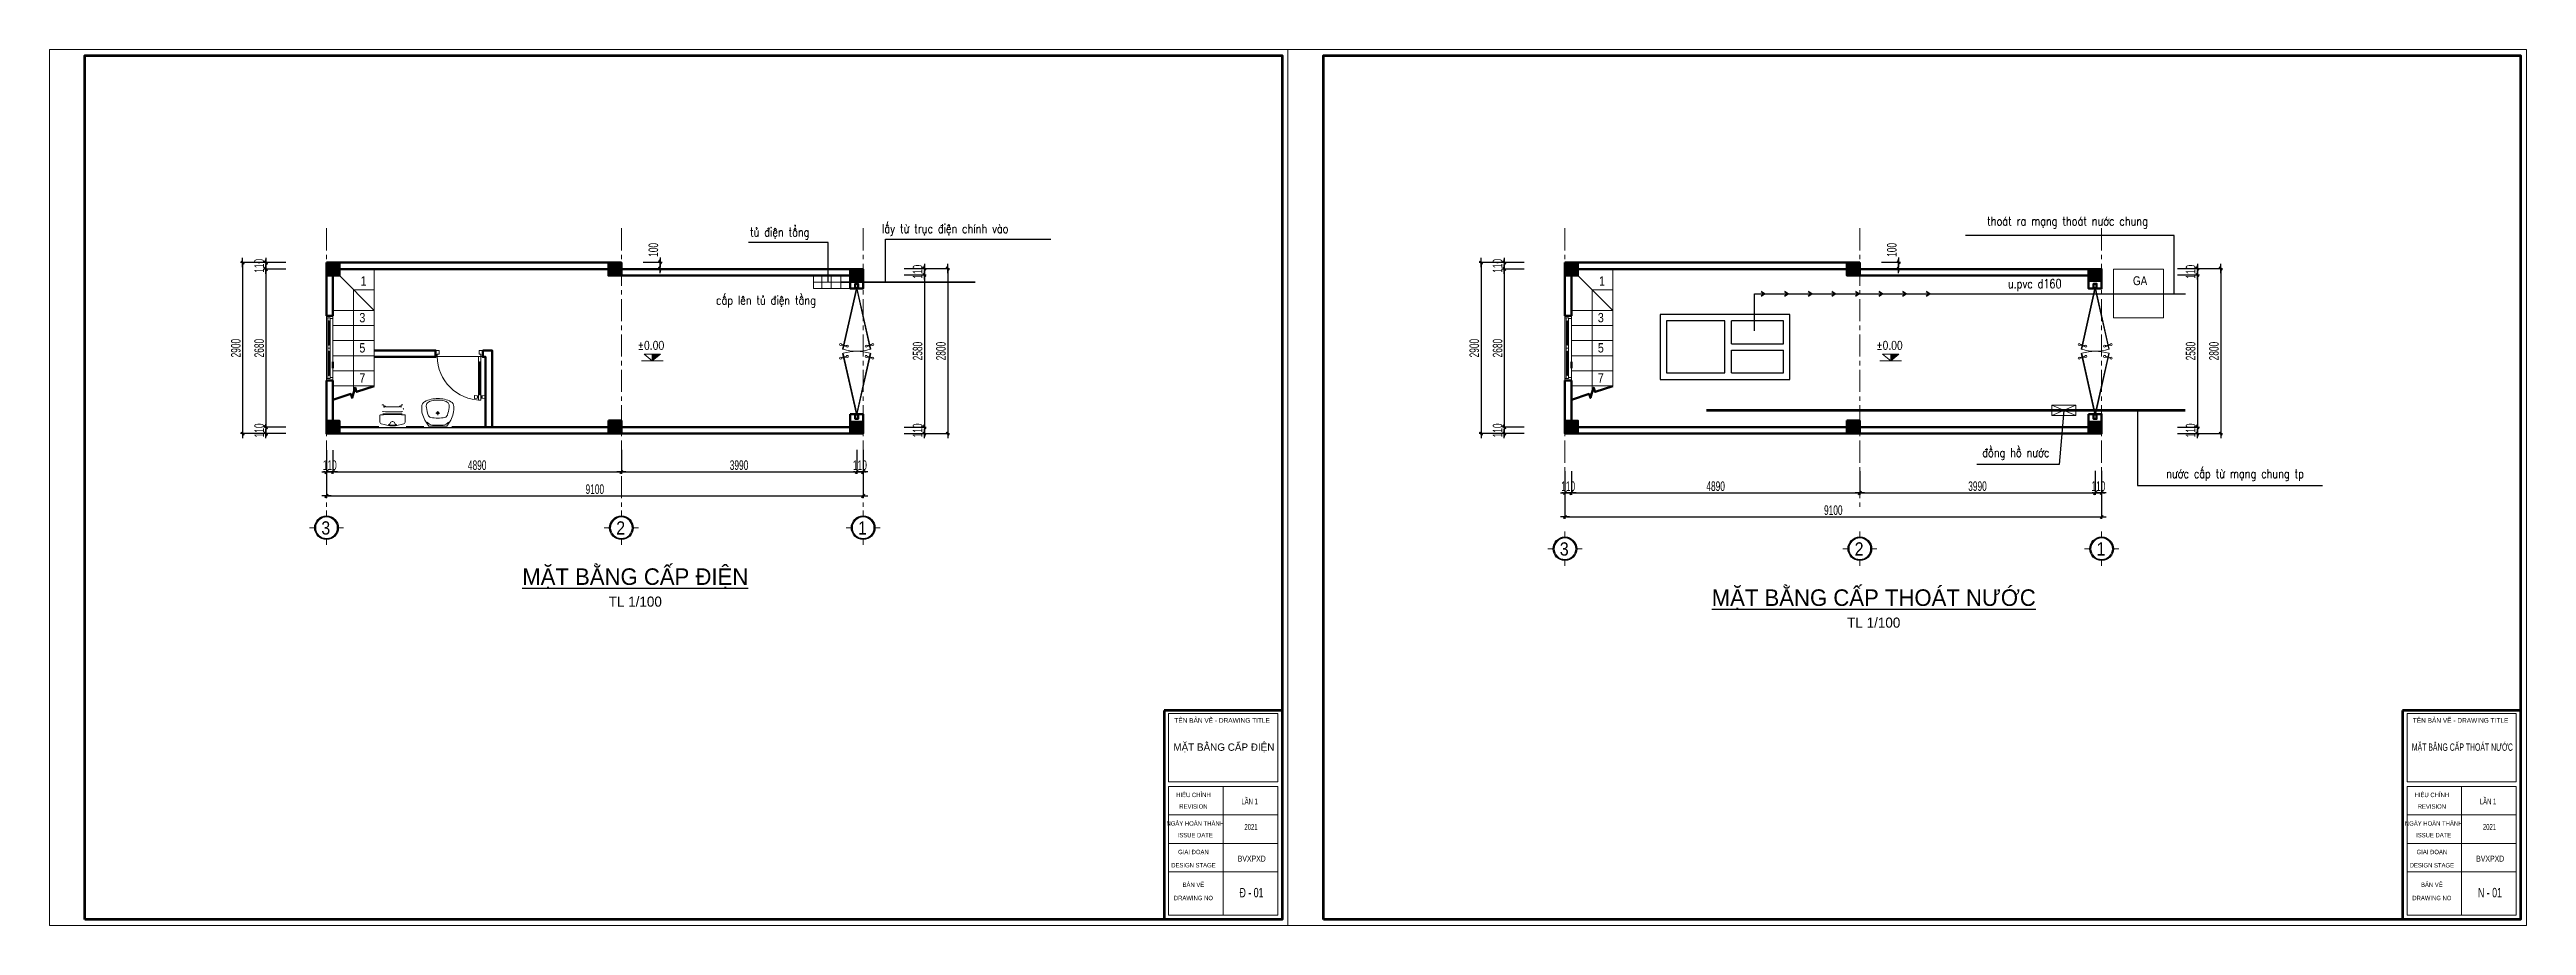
# Model space of a CAD drawing. Header units: millimetres. Extents: x 596422 to 1674380, y -367470 to 58862.
# Drawn here: x 977445 to 1019445, y -74878 to -60028 of the extents above; entities that cross this region are included whole.
import ezdxf
from ezdxf.enums import TextEntityAlignment as Align

# ---------------------------------------------------------------- set-up
doc = ezdxf.new("R2010")
doc.units = ezdxf.units.MM
doc.header["$LTSCALE"] = 600
doc.header["$MEASUREMENT"] = 0
doc.linetypes.add('CENTER', pattern=[2, 1.25, -0.25, 0.25, -0.25])
doc.linetypes.add('HIDDEN', pattern=[0.375, 0.25, -0.125])
doc.layers.get('0').update_dxf_attribs({"lineweight": 0})
doc.layers.get('Defpoints').update_dxf_attribs({"lineweight": 0})
for name, color, linetype, lineweight in [('0.10_Thiet-Bi', 157, 'Continuous', 9), ('0.15_Cua', 144, 'Continuous', 15), ('cat1', 30, 'Continuous', 50), ('cat2', 22, 'Continuous', 30), ('cot', 40, 'Continuous', 13), ('dim', 144, 'Continuous', 13), ('EG Dim', 8, 'Continuous', 18), ('EG Net dam2', 6, 'Continuous', 35), ('EG Net manh', 9, 'Continuous', 5), ('EG Text2', 7, 'Continuous', 18), ('hatch1', 136, 'Continuous', 9), ('ISO', 33, 'Continuous', 15), ('LC Hatch', 252, 'Continuous', 9), ('LC ISO', 153, 'Continuous', 13), ('LC Net dam3', 1, 'Continuous', 60), ('LC Net thay', 7, 'Continuous', 25), ('LC noi that', 125, 'Continuous', 0), ('LC Text1', 3, 'Continuous', 20), ('LC Text2', 7, 'Continuous', 25), ('manh1', 67, 'Continuous', 13), ('noithat', 125, 'Continuous', 9), ('text', 1, 'Continuous', 20), ('thay1', 63, 'Continuous', 18), ('truc', 76, 'CENTER', 9), ('VAT DUNG TV', 253, 'Continuous', 9)]:
    doc.layers.add(name, color=color, linetype=linetype, lineweight=lineweight)
for name, color, linetype in [('font', 41, 'Continuous'), ('Khungten_LCDI', 7, 'Continuous'), ('Kichthuoc', 9, 'Continuous')]:
    doc.layers.add(name, color=color, linetype=linetype)
doc.styles.add('EG 1', font='VHAVANB.TTF')
doc.styles.add('HOATBIF', font='hoatbif.shx', dxfattribs={"width": 0.65})
doc.styles.add('Khungten', font='VHAVAN.TTF', dxfattribs={"width": 0.9, "height": 5000})
doc.styles.add('LC 1', font='VHAVANB.TTF')
doc.styles.add('LC 3', font='vnsimli.shx', dxfattribs={"width": 0.75})
doc.styles.add('style1', font='VHARIALN.TTF')
doc.styles.add('T1', font='Vnsimli.shx', dxfattribs={"width": 0.8})
doc.styles.add('T2', font='VHARIAL.TTF', dxfattribs={"width": 0.8})
doc.styles.add('Title', font='VHAVAN.TTF', dxfattribs={"width": 0.8})
doc.dimstyles.new('1-100', dxfattribs={"dimscale": 300, "dimtxt": 1.2, "dimasz": 0.25, "dimexe": 0.5, "dimexo": 0, "dimgap": 0.3, "dimtad": 1, "dimdec": 0, "dimzin": 0, "dimdsep": 46, "dimtxsty": 'HOATBIF', "dimblk1": 'DOT', "dimblk2": 'DOT', "dimsah": 1, "dimcen": -1, "dimdle": 1, "dimclrd": 256, "dimclre": 256, "dimclrt": 4, "dimadec": 3, "dimazin": 2, "dimtfac": 0.333333, "dimtdec": 0, "dimtix": 1, "dimtmove": 2, "dimatfit": 3, "dimldrblk": 'DOT', "dimfxl": 1, "dimtvp": 0.833333, "dimtolj": 1, "dimtzin": 0, "dimarcsym": 0})
doc.dimstyles.new('1-100(1-70)', dxfattribs={"dimscale": 70, "dimtxt": 2.5, "dimasz": 0.35, "dimexe": 0.5, "dimexo": 0, "dimgap": 0.8, "dimtad": 1, "dimdec": 0, "dimzin": 0, "dimdsep": 46, "dimtxsty": 'HOATBIF', "dimblk1": 'DOT', "dimblk2": 'DOT', "dimsah": 1, "dimcen": -1, "dimdle": 1, "dimclrd": 256, "dimclre": 256, "dimclrt": 4, "dimadec": 3, "dimazin": 2, "dimtfac": 0.333333, "dimtdec": 0, "dimtix": 1, "dimtmove": 2, "dimatfit": 3, "dimldrblk": 'DOT', "dimfxl": 1, "dimtvp": 0.833333, "dimtolj": 1, "dimtzin": 0, "dimarcsym": 0})

msp = doc.modelspace()

# ---------------------------------------------------------------- texts
at = {"layer": 'font', "style": 'style1'}
for s, p in [('1', (982718.7, -64031.4)), ('1', (1003718.7, -64031.4)), ('3', (982698.6, -64651.9)), ('3', (1003698.6, -64651.9)), ('5', (982698.6, -65163.9)), ('5', (1003698.6, -65163.9)), ('7', (982698.6, -65675.9)), ('7', (1003698.6, -65675.9))]:
    msp.add_text(s, height=157.9, dxfattribs=at).set_placement(p)
at = {"layer": 'LC Text1', "color": 3, "style": 'LC 3', "width": 0.8}
for s, p in [('lÊy tõ trôc ®iÖn chÝnh vµo', (991560.6, -63138.4)), ('tñ ®iÖn tæng', (989321.8, -63197.9)), ('cÊp lªn tñ ®iÖn tÇng', (988747.3, -64352.3))]:
    msp.add_text(s, height=150, dxfattribs=at).set_placement(p)
for s, p in [('tho¸t ra m¹ng tho¸t n\xadíc chung', (1011662.6, -63012.3)), ('u.pvc d160', (1011106.4, -64072.6)), ('®ång hå n\xadíc', (1010785.9, -66936.4)), ('n\xadíc cÊp tõ m¹ng chung tp', (1014503.5, -67292.7))]:
    msp.add_text(s, height=150, dxfattribs=at).set_placement(p, align=Align.CENTER)
at = {"layer": 'LC Text1', "ltscale": 0.2, "style": 'LC 1', "width": 0.9}
for s, p in [('3', (982129.1, -68318.2)), ('2', (987129.1, -68318.2)), ('1', (991229.1, -68318.2)), ('3', (1003129.1, -68674.4)), ('2', (1008129.1, -68674.4)), ('1', (1012229.1, -68674.4))]:
    msp.add_text(s, height=224.7, dxfattribs=at).set_placement(p, align=Align.BOTTOM_CENTER)
at = {"layer": 'LC Text2', "style": 'T2', "width": 0.8}
msp.add_text('GA', height=150, dxfattribs=at).set_placement((1012772.2, -64022.3))

# ---------------------------------------------------------------- blocks, each defined once
blk = doc.blocks.new('LCDI-new')
at = {"layer": 'Defpoints', "lineweight": 0}
blk.add_lwpolyline([(-1626044.71, 488105.01), (-1626044.71, 488402.01), (-1625624.71, 488402.01), (-1625624.71, 488105.01)], close=True, dxfattribs=at)
at = {"layer": 'Khungten_LCDI', "color": 5, "lineweight": 25}
blk.add_line((-1625626.71, 488107.01), (-1625626.71, 488400.01), dxfattribs=at)
at = {"layer": 'Khungten_LCDI', "color": 5, "lineweight": 60}
for p, q in [((-1625666.71, 488177.85), (-1625666.71, 488107.01)), ((-1625626.71, 488177.85), (-1625666.71, 488177.85))]:
    blk.add_line(p, q, dxfattribs=at)
at = {"layer": 'Khungten_LCDI', "color": 9, "lineweight": 15}
for p, q in [((-1625646.71, 488152.18), (-1625646.71, 488108.51)), ((-1625628.21, 488142.51), (-1625665.21, 488142.51)), ((-1625628.21, 488132.84), (-1625665.21, 488132.84)), ((-1625628.21, 488123.18), (-1625665.21, 488123.18))]:
    blk.add_line(p, q, dxfattribs=at)
at = {"layer": 'Khungten_LCDI', "color": 5, "lineweight": 60}
blk.add_lwpolyline([(-1626032.71, 488107.01), (-1626032.71, 488400.01), (-1625626.71, 488400.01), (-1625626.71, 488107.01)], close=True, dxfattribs=at)
at = {"layer": 'Khungten_LCDI', "color": 9, "lineweight": 15}
for points in [[(-1625665.21, 488153.68), (-1625628.21, 488153.68), (-1625628.21, 488176.84), (-1625665.21, 488176.84)], [(-1625665.21, 488108.51), (-1625628.21, 488108.51), (-1625628.21, 488152.18), (-1625665.21, 488152.18)]]:
    blk.add_lwpolyline(points, close=True, dxfattribs=at)
at = {"color": 7, "style": 'Khungten'}
blk.add_text('tªn b¶n vÏ - drawing title', height=1.6, dxfattribs=at).set_placement((-1625647.05, 488173.74), align=Align.CENTER)
at = {"color": 7}
for s, height, style, width, p in [('hiÖu chØnh', 1.5, 'Khungten', 0.8, (-1625656.79, 488148.52)), ('revision', 1.5, 'Khungten', 0.8, (-1625656.79, 488144.6)), ('ngµy hoµn thµnh', 1.5, 'Khungten', 0.8, (-1625656.17, 488138.85)), ('issue date', 1.5, 'Khungten', 0.8, (-1625656.17, 488134.89)), ('design stage', 1.5, 'Khungten', 0.8, (-1625656.79, 488124.68)), ('giai ®o¹n', 1.5, 'Khungten', 0.8, (-1625656.79, 488129.18)), ('BVxpxd', 2, 'Title', 0.7, (-1625637, 488126.67)), ('b¶n vÏ', 1.5, 'Khungten', 0.8, (-1625656.79, 488118.07)), ('drawing nO', 1.5, 'Khungten', 0.8, (-1625656.79, 488113.57))]:
    blk.add_text(s, height=height, dxfattribs=dict(at, style=style, width=width)).set_placement(p, align=Align.CENTER)
at = {"color": 2, "style": 'Title', "width": 1.824646}
for tag, p, p2 in [('TENBANVE1', (-1625663.58, 488164.65), (-1625629.32, 488164.65)), ('TENBANVE2', (-1625663.58, 488157.89), (-1625629.32, 488157.89))]:
    blk.add_attdef(tag, text='', height=2.5, dxfattribs=at).set_placement(p, p2, align=Align.FIT)
at = {"color": 7, "style": 'Khungten', "width": 0.8}
for tag, p in [('REVISION', (-1625637.72, 488146.05)), ('NGAYHT', (-1625637.25, 488137.42))]:
    blk.add_attdef(tag, text='', height=2, dxfattribs=at).set_placement(p, align=Align.CENTER)
at = {"color": 2, "style": 'Title', "width": 0.7}
blk.add_attdef('SOBANVE', text='', height=2.5, dxfattribs=at).set_placement((-1625637.09, 488114.55), align=Align.CENTER)
blk = doc.blocks.new('TIEUDE1')
at = {"layer": 'EG Text2', "color": 7, "style": 'EG 1'}
blk.add_attdef('TIªU§Ò', text='', height=5, dxfattribs=at).set_placement((0, 0), align=Align.BOTTOM_CENTER)
blk.add_attdef('TL', text='', height=3, dxfattribs=at).set_placement((0, -2), align=Align.TOP_CENTER)
blk = doc.blocks.new('TTRUC')
at = {"layer": 'ISO'}
for p, q in [((-6.4, 0), (-10.1, 0)), ((0, 6.4), (0, 10.1)), ((6.4, 0), (10.1, 0)), ((0, -6.4), (0, -10.1))]:
    blk.add_line(p, q, dxfattribs=at)
blk.add_circle((0, 0), 6.37, dxfattribs=at)
at = {"layer": 'Kichthuoc'}
blk.add_circle((0, 0), 6.95, dxfattribs=at)
blk = doc.blocks.new('DOT')
at = {"layer": 'Kichthuoc'}
blk.add_line((-3, 0), (3, 0), dxfattribs=at)
at = {"layer": 'Kichthuoc', "color": 4}
blk.add_line((-1, -1), (1, 1), dxfattribs=at)
blk.add_lwpolyline([(0.5, 1), (-1, -0.5), (-0.5, -1), (1, 0.5)], close=True, dxfattribs=at)
blk = doc.blocks.new('*D812')
at = {"layer": 'Defpoints', "color": 0, "transparency": 16777216}
for p in [(987141, -66817), (991131, -66817), (991131, -67189)]:
    blk.add_point(p, dxfattribs=at)
at = {"layer": 'EG Dim', "lineweight": -2, "transparency": 16777216}
for p, q in [((987141, -66817), (987141, -67222)), ((987167, -67189), (991105, -67189)), ((991131, -66817), (991131, -67222))]:
    blk.add_line(p, q, dxfattribs=at)
at = {"layer": 'EG Dim', "lineweight": -2, "transparency": 16777216, "xscale": 26, "yscale": 26, "zscale": 26, "rotation": 180}
blk.add_blockref('DOT', (987141, -67189), dxfattribs=at)
at = {"layer": 'EG Dim', "lineweight": -2, "transparency": 16777216, "xscale": 26, "yscale": 26, "zscale": 26}
blk.add_blockref('DOT', (991131, -67189), dxfattribs=at)
at = {"layer": 'EG Dim', "color": 4, "transparency": 16777216, "insert": (989136, -67075), "char_height": 162.5, "attachment_point": 5, "style": 'HOATBIF'}
blk.add_mtext('\\A1;3990', dxfattribs=at)
blk = doc.blocks.new('_Dot')
at = {"color": 0, "linetype": 'ByBlock', "lineweight": -2}
blk.add_line((-0.5, 0), (-1, 0), dxfattribs=at)
at = {"color": 0, "linetype": 'ByBlock', "const_width": 0.5}
blk.add_lwpolyline([(-0.25, 0, 1), (0.25, 0, 1)], format="xyb", close=True, dxfattribs=at)
blk = doc.blocks.new('*D813')
at = {"layer": 'Defpoints', "color": 0, "transparency": 16777216}
for p in [(982141, -66818), (991241, -66817), (991241, -67596)]:
    blk.add_point(p, dxfattribs=at)
at = {"layer": 'EG Dim', "lineweight": -2, "transparency": 16777216}
for p, q in [((982141, -66818), (982141, -67628)), ((991241, -66817), (991241, -67628)), ((982167, -67596), (991215, -67596))]:
    blk.add_line(p, q, dxfattribs=at)
at = {"layer": 'EG Dim', "lineweight": -2, "transparency": 16777216, "xscale": 26, "yscale": 26, "zscale": 26, "rotation": 180}
blk.add_blockref('DOT', (982141, -67596), dxfattribs=at)
at = {"layer": 'EG Dim', "lineweight": -2, "transparency": 16777216, "xscale": 26, "yscale": 26, "zscale": 26}
blk.add_blockref('DOT', (991241, -67596), dxfattribs=at)
at = {"layer": 'EG Dim', "color": 4, "transparency": 16777216, "insert": (986691, -67482), "char_height": 162.5, "attachment_point": 5, "style": 'HOATBIF'}
blk.add_mtext('\\A1;9100', dxfattribs=at)
blk = doc.blocks.new('*D814')
at = {"layer": 'Defpoints', "color": 0, "transparency": 16777216}
for p in [(981452, -63750), (981112, -66430), (981452, -66430)]:
    blk.add_point(p, dxfattribs=at)
at = {"layer": 'EG Dim', "lineweight": -2, "transparency": 16777216}
for p, q in [((981452, -63750), (981080, -63750)), ((981112, -63776), (981112, -66404)), ((981452, -66430), (981080, -66430))]:
    blk.add_line(p, q, dxfattribs=at)
at = {"layer": 'EG Dim', "lineweight": -2, "transparency": 16777216, "xscale": 26, "yscale": 26, "zscale": 26}
for p, rotation in [((981112, -63750), 90), ((981112, -66430), 270)]:
    blk.add_blockref('DOT', p, dxfattribs=dict(at, rotation=rotation))
at = {"layer": 'EG Dim', "color": 4, "transparency": 16777216, "insert": (980999, -65090), "char_height": 162.5, "attachment_point": 5, "rotation": 90, "style": 'HOATBIF'}
blk.add_mtext('\\A1;2680', dxfattribs=at)
blk = doc.blocks.new('*D815')
at = {"layer": 'Defpoints', "color": 0, "transparency": 16777216}
for p in [(981112, -66540), (981452, -66430), (981452, -66540)]:
    blk.add_point(p, dxfattribs=at)
at = {"layer": 'EG Dim', "lineweight": -2, "transparency": 16777216}
for p, q in [((981452, -66430), (981080, -66430)), ((981452, -66540), (981080, -66540)), ((981112, -66404), (981112, -66378)), ((981112, -66430), (981112, -66540)), ((981112, -66566), (981112, -66592))]:
    blk.add_line(p, q, dxfattribs=at)
at = {"layer": 'EG Dim', "lineweight": -2, "transparency": 16777216, "xscale": 26, "yscale": 26, "zscale": 26}
for p, rotation in [((981112, -66430), 270), ((981112, -66540), 90)]:
    blk.add_blockref('DOT', p, dxfattribs=dict(at, rotation=rotation))
at = {"layer": 'EG Dim', "color": 4, "transparency": 16777216, "insert": (980999, -66485), "char_height": 162.5, "attachment_point": 5, "rotation": 90, "style": 'HOATBIF'}
blk.add_mtext('\\A1;110', dxfattribs=at)
blk = doc.blocks.new('*D816')
at = {"layer": 'Defpoints', "color": 0, "transparency": 16777216}
for p in [(981112, -63750), (981452, -63640), (981452, -63750)]:
    blk.add_point(p, dxfattribs=at)
at = {"layer": 'EG Dim', "lineweight": -2, "transparency": 16777216}
for p, q in [((981452, -63640), (981080, -63640)), ((981452, -63750), (981080, -63750)), ((981112, -63614), (981112, -63588)), ((981112, -63640), (981112, -63750)), ((981112, -63776), (981112, -63802))]:
    blk.add_line(p, q, dxfattribs=at)
at = {"layer": 'EG Dim', "lineweight": -2, "transparency": 16777216, "xscale": 26, "yscale": 26, "zscale": 26}
for p, rotation in [((981112, -63640), 270), ((981112, -63750), 90)]:
    blk.add_blockref('DOT', p, dxfattribs=dict(at, rotation=rotation))
at = {"layer": 'EG Dim', "color": 4, "transparency": 16777216, "insert": (980999, -63695), "char_height": 162.5, "attachment_point": 5, "rotation": 90, "style": 'HOATBIF'}
blk.add_mtext('\\A1;110', dxfattribs=at)
blk = doc.blocks.new('*D817')
at = {"layer": 'Defpoints', "color": 0, "transparency": 16777216}
for p in [(981452, -63640), (980718, -66540), (981452, -66540)]:
    blk.add_point(p, dxfattribs=at)
at = {"layer": 'EG Dim', "lineweight": -2, "transparency": 16777216}
for p, q in [((981452, -63640), (980685, -63640)), ((980718, -63666), (980718, -66514)), ((981452, -66540), (980685, -66540))]:
    blk.add_line(p, q, dxfattribs=at)
at = {"layer": 'EG Dim', "lineweight": -2, "transparency": 16777216, "xscale": 26, "yscale": 26, "zscale": 26}
for p, rotation in [((980718, -63640), 90), ((980718, -66540), 270)]:
    blk.add_blockref('DOT', p, dxfattribs=dict(at, rotation=rotation))
at = {"layer": 'EG Dim', "color": 4, "transparency": 16777216, "insert": (980604, -65090), "char_height": 162.5, "attachment_point": 5, "rotation": 90, "style": 'HOATBIF'}
blk.add_mtext('\\A1;2900', dxfattribs=at)
blk = doc.blocks.new('*D818')
at = {"layer": 'Defpoints', "color": 0, "transparency": 16777216}
for p in [(982141, -66818), (982251, -66818), (982251, -67189)]:
    blk.add_point(p, dxfattribs=at)
at = {"layer": 'EG Dim', "lineweight": -2, "transparency": 16777216}
for p, q in [((982115, -67189), (982089, -67189)), ((982141, -66818), (982141, -67222)), ((982141, -67189), (982251, -67189)), ((982251, -66818), (982251, -67222)), ((982277, -67189), (982303, -67189))]:
    blk.add_line(p, q, dxfattribs=at)
at = {"layer": 'EG Dim', "lineweight": -2, "transparency": 16777216, "xscale": 26, "yscale": 26, "zscale": 26}
blk.add_blockref('DOT', (982141, -67189), dxfattribs=at)
at = {"layer": 'EG Dim', "lineweight": -2, "transparency": 16777216, "xscale": 26, "yscale": 26, "zscale": 26, "rotation": 180}
blk.add_blockref('DOT', (982251, -67189), dxfattribs=at)
at = {"layer": 'EG Dim', "color": 4, "transparency": 16777216, "insert": (982196, -67076), "char_height": 162.5, "attachment_point": 5, "style": 'HOATBIF'}
blk.add_mtext('\\A1;110', dxfattribs=at)
blk = doc.blocks.new('*D819')
at = {"layer": 'Defpoints', "color": 0, "transparency": 16777216}
for p in [(991131, -66817), (991241, -66817), (991241, -67189)]:
    blk.add_point(p, dxfattribs=at)
at = {"layer": 'EG Dim', "lineweight": -2, "transparency": 16777216}
for p, q in [((991105, -67189), (991079, -67189)), ((991131, -66817), (991131, -67221)), ((991131, -67189), (991241, -67189)), ((991241, -66817), (991241, -67221)), ((991267, -67189), (991293, -67189))]:
    blk.add_line(p, q, dxfattribs=at)
at = {"layer": 'EG Dim', "lineweight": -2, "transparency": 16777216, "xscale": 26, "yscale": 26, "zscale": 26}
blk.add_blockref('DOT', (991131, -67189), dxfattribs=at)
at = {"layer": 'EG Dim', "lineweight": -2, "transparency": 16777216, "xscale": 26, "yscale": 26, "zscale": 26, "rotation": 180}
blk.add_blockref('DOT', (991241, -67189), dxfattribs=at)
at = {"layer": 'EG Dim', "color": 4, "transparency": 16777216, "insert": (991186, -67075), "char_height": 162.5, "attachment_point": 5, "style": 'HOATBIF'}
blk.add_mtext('\\A1;110', dxfattribs=at)
blk = doc.blocks.new('*D820')
at = {"layer": 'Defpoints', "color": 0, "transparency": 16777216}
for p in [(991939, -63850), (991939, -66430), (992279, -66430)]:
    blk.add_point(p, dxfattribs=at)
at = {"layer": 'EG Dim', "lineweight": -2, "transparency": 16777216}
for p, q in [((991939, -63850), (992312, -63850)), ((992279, -63876), (992279, -66404)), ((991939, -66430), (992312, -66430))]:
    blk.add_line(p, q, dxfattribs=at)
at = {"layer": 'EG Dim', "lineweight": -2, "transparency": 16777216, "xscale": 26, "yscale": 26, "zscale": 26}
for p, rotation in [((992279, -63850), 90), ((992279, -66430), 270)]:
    blk.add_blockref('DOT', p, dxfattribs=dict(at, rotation=rotation))
at = {"layer": 'EG Dim', "color": 4, "transparency": 16777216, "insert": (992165, -65140), "char_height": 162.5, "attachment_point": 5, "rotation": 90, "style": 'HOATBIF'}
blk.add_mtext('\\A1;2580', dxfattribs=at)
blk = doc.blocks.new('*D821')
at = {"layer": 'Defpoints', "color": 0, "transparency": 16777216}
for p in [(991939, -66430), (991939, -66540), (992279, -66540)]:
    blk.add_point(p, dxfattribs=at)
at = {"layer": 'EG Dim', "lineweight": -2, "transparency": 16777216}
for p, q in [((991939, -66430), (992312, -66430)), ((991939, -66540), (992312, -66540)), ((992279, -66404), (992279, -66378)), ((992279, -66430), (992279, -66540)), ((992279, -66566), (992279, -66592))]:
    blk.add_line(p, q, dxfattribs=at)
at = {"layer": 'EG Dim', "lineweight": -2, "transparency": 16777216, "xscale": 26, "yscale": 26, "zscale": 26}
for p, rotation in [((992279, -66430), 270), ((992279, -66540), 90)]:
    blk.add_blockref('DOT', p, dxfattribs=dict(at, rotation=rotation))
at = {"layer": 'EG Dim', "color": 4, "transparency": 16777216, "insert": (992165, -66485), "char_height": 162.5, "attachment_point": 5, "rotation": 90, "style": 'HOATBIF'}
blk.add_mtext('\\A1;110', dxfattribs=at)
blk = doc.blocks.new('*D822')
at = {"layer": 'Defpoints', "color": 0, "transparency": 16777216}
for p in [(991939, -63740), (991939, -63850), (992279, -63850)]:
    blk.add_point(p, dxfattribs=at)
at = {"layer": 'EG Dim', "lineweight": -2, "transparency": 16777216}
for p, q in [((991939, -63740), (992312, -63740)), ((992279, -63714), (992279, -63688)), ((992279, -63740), (992279, -63850)), ((991939, -63850), (992312, -63850)), ((992279, -63876), (992279, -63902))]:
    blk.add_line(p, q, dxfattribs=at)
at = {"layer": 'EG Dim', "lineweight": -2, "transparency": 16777216, "xscale": 26, "yscale": 26, "zscale": 26}
for p, rotation in [((992279, -63740), 270), ((992279, -63850), 90)]:
    blk.add_blockref('DOT', p, dxfattribs=dict(at, rotation=rotation))
at = {"layer": 'EG Dim', "color": 4, "transparency": 16777216, "insert": (992165, -63795), "char_height": 162.5, "attachment_point": 5, "rotation": 90, "style": 'HOATBIF'}
blk.add_mtext('\\A1;110', dxfattribs=at)
blk = doc.blocks.new('*D823')
at = {"layer": 'Defpoints', "color": 0, "transparency": 16777216}
for p in [(991939, -63740), (991939, -66540), (992674, -66540)]:
    blk.add_point(p, dxfattribs=at)
at = {"layer": 'EG Dim', "lineweight": -2, "transparency": 16777216}
for p, q in [((991939, -63740), (992706, -63740)), ((992674, -63766), (992674, -66514)), ((991939, -66540), (992706, -66540))]:
    blk.add_line(p, q, dxfattribs=at)
at = {"layer": 'EG Dim', "lineweight": -2, "transparency": 16777216, "xscale": 26, "yscale": 26, "zscale": 26}
for p, rotation in [((992674, -63740), 90), ((992674, -66540), 270)]:
    blk.add_blockref('DOT', p, dxfattribs=dict(at, rotation=rotation))
at = {"layer": 'EG Dim', "color": 4, "transparency": 16777216, "insert": (992560, -65140), "char_height": 162.5, "attachment_point": 5, "rotation": 90, "style": 'HOATBIF'}
blk.add_mtext('\\A1;2800', dxfattribs=at)
blk = doc.blocks.new('*U14')
for p, q in [((30, 640), (30, 100)), ((70, 640), (70, 100)), ((30, 0), (770, 0))]:
    blk.add_line(p, q)
at = {"color": 8, "lineweight": 9}
for p, q in [((48, 650), (48, 90)), ((52, 650), (52, 90))]:
    blk.add_line(p, q, dxfattribs=at)
for points in [[(5, 670), (-35, 666, -0.443716), (-40, 671), (-40, 709, -0.443716), (-35, 714), (5, 710, -0.385314), (10, 705), (10, 675, -0.385314)], [(95, 670), (135, 666, 0.443716), (140, 671), (140, 709, 0.443716), (135, 714), (95, 710, 0.385314), (90, 705), (90, 675, 0.385314)]]:
    blk.add_lwpolyline(points, format="xyb", close=True)
for points in [[(20, 685), (10, 685), (10, 695), (20, 695)], [(55, 640), (70, 640), (70, 740), (30, 740), (30, 640), (45, 640), (45, 650), (55, 650), (55, 640)], [(80, 685), (90, 685), (90, 695), (80, 695)], [(55, 100), (70, 100), (70, 0), (30, 0), (30, 100), (45, 100), (45, 90), (55, 90), (55, 100)]]:
    blk.add_lwpolyline(points)
for points in [[(30, 0), (0, 0), (0, -100), (60, -100), (60, -40), (30, -40)], [(770, 0), (800, 0), (800, -100), (740, -100), (740, -40), (770, -40)]]:
    blk.add_lwpolyline(points, close=True)
for centre, start, end in [((70, 690), 143.1301, 216.8699), ((30, 690), 323.1301, 36.8699)]:
    blk.add_arc(centre, 50, start, end)
for centre, radius, start, end in [((30, 0), 740, 0, 90), ((47, 641), 8.25, 186.4342, 273.2898), ((53, 641), 8.25, 266.7102, 353.5658), ((47, 99), 8.25, 86.7102, 173.5658), ((53, 99), 8.25, 6.4342, 93.2898)]:
    blk.add_arc(centre, radius, start, end, dxfattribs=at)
blk = doc.blocks.new('TB WC BonCau 01')
at = {"color": 8}
blk.add_wipeout([(0, 230), (196, 230), (216, 220), (221, 207), (221, 200), (223, 180), (223, 165), (266, 168), (276, 180), (290, 185), (366, 190), (371, 185), (371, 180), (371, 174), (376, 174), (376, 180), (376, 185), (381, 190), (502, 186), (546, 180), (590, 170), (622, 160), (663, 140), (693, 120), (717, 100), (730, 88), (737, 80), (750, 60), (759, 40), (764, 20), (765, 0), (764, -20), (759, -40), (750, -60), (737, -80), (730, -88), (717, -100), (693, -120), (663, -140), (622, -160), (590, -170), (546, -180), (502, -186), (381, -190), (376, -185), (376, -180), (376, -174), (371, -174), (371, -180), (371, -185), (366, -190), (324, -188), (324, -200), (324, -205), (322, -207), (300, -207), (298, -205), (298, -200), (298, -186), (290, -185), (276, -180), (266, -168), (223, -165), (223, -180), (221, -200), (221, -207), (216, -220), (196, -230), (0, -230)], dxfattribs=at)
for p, q in [((48, 53), (84, 28)), ((95, 217), (196, 217)), ((339, 139), (339, 148)), ((340, 149), (371, 149)), ((353, 138), (340, 138)), ((342, -117), (342, 117)), ((342, 117), (353, 117)), ((354, 119), (354, 137)), ((376, 174), (371, 174)), ((376, 154), (376, 174)), ((84, -28), (48, -53)), ((95, -217), (196, -217)), ((258, -142), (258, -158)), ((260, -140), (262, -140)), ((262, -160), (260, -160)), ((263, -160), (262, -160)), ((339, -148), (339, -139)), ((340, -138), (353, -138)), ((371, -149), (340, -149)), ((353, -117), (342, -117)), ((354, -137), (354, -119)), ((376, -154), (376, -174))]:
    blk.add_line(p, q)
for centre, radius, start, end in [((563, 0), 540, 159.2678, 200.7321), ((535, 0), 500, 171.6681, 188.3323), ((60, 70), 20, 171.6799, 234.0514), ((95, 177), 40, 89.9986, 159.2669), ((64, 0), 34, 10.761, 54.0415), ((64, 0), 34, 349.239, 10.761), ((196, 205), 12, 3.9186, 90), ((-2782, 0), 2997, 356.062, 3.938), ((-2782, 0), 3010, 356.859, 3.1425), ((2758, 0), 2500, 176.3855, 183.208), ((293, 155), 30, 154.597, 176.3937), ((340, 148), 1, 89.9427, 180), ((340, 139), 0.499, 180, 270.1146), ((353, 137), 2, 0, 89.9713), ((353, 119), 2, 270.0286, 0), ((371, 154), 5, 270.0114, 0), ((60, -70), 20, 125.9547, 188.3347), ((95, -177), 40, 200.7312, 270.0014), ((64, 0), 34, 305.9475, 349.2341), ((196, -205), 12, 270.0048, 356.0627), ((260, -142), 2, 90, 180), ((260, -158), 2, 180, 270), ((293, -155), 30, 189.5643, 205.4252), ((310, -202), 20.2, 45.6327, 125.8626), ((340, -139), 0.5, 89.8854, 180), ((340, -148), 0.999, 180, 270.0573), ((353, -119), 2, 0, 89.9713), ((353, -137), 2, 270.0286, 0), ((371, -154), 5, 0, 89.9885)]:
    blk.add_arc(centre, radius, start, end)
blk = doc.blocks.new('*U47')
at = {"color": 8}
blk.add_wipeout([(0, 232), (40, 240), (141, 260), (241, 280), (296, 287), (352, 288), (388, 280), (421, 260), (439, 240), (451, 220), (460, 200), (468, 180), (475, 160), (481, 140), (487, 120), (491, 100), (495, 80), (497, 60), (499, 40), (500, 20), (500, 0), (500, -20), (499, -40), (497, -60), (495, -80), (491, -100), (487, -120), (481, -140), (475, -160), (468, -180), (460, -200), (451, -220), (439, -240), (421, -260), (388, -280), (352, -288), (296, -287), (240, -280), (141, -260), (40, -240), (0, -232)], dxfattribs=at).dxf.layer = 'LC noi that'
for p, q in [((204, 0), (274, 0)), ((239, 35), (239, -35))]:
    blk.add_line(p, q)
blk.add_lwpolyline([(15, -154), (15, 154), (121, 219, -0.14257), (351, 273, -0.255099), (432, 223, -0.124237), (485, 0, -0.124237), (432, -223, -0.255099), (351, -273, -0.142542), (121, -219)], format="xyb", close=True)
for points in [[(87, -180, -0.253319), (33, -92), (33, 92, -0.253319), (87, 180)], [(154, 0, -0.05085), (166, 121, -0.267955), (203, 162, -0.045825), (335, 193, -0.034433), (365, 195, -0.20396), (412, 175, -0.140892), (448, 107, -0.051029), (459, 0, -0.051029), (448, -107, -0.140892), (412, -175, -0.20396), (365, -195, -0.034433), (335, -193, -0.045825), (203, -162, -0.267955), (166, -121, -0.05085), (154, 0, 0.05085)]]:
    blk.add_lwpolyline(points, format="xyb")
blk.add_circle((239, 0), 20)
blk = doc.blocks.new('Caodo1')
at = {"layer": 'LC Text1'}
blk.add_hatch(color=256, dxfattribs=at).paths.add_polyline_path([(0, 200), (0, 0), (243, 200)])
for p, q in [((324, 0), (-324, 0)), ((0, 0), (0, 200))]:
    blk.add_line(p, q, dxfattribs=at)
blk.add_lwpolyline([(-243, 200), (243, 200), (0, 0), (0, 0)], close=True, dxfattribs=at)
at = {"layer": 'LC Text1', "style": 'T1', "width": 0.8}
blk.add_attdef('%%P0,00', text='', height=250, dxfattribs=at).set_placement((-39, 460), align=Align.MIDDLE_CENTER)
blk = doc.blocks.new('*D824')
at = {"layer": 'Defpoints', "color": 0, "transparency": 16777216}
for p in [(987508, -63634), (987508, -63744), (987798, -63634)]:
    blk.add_point(p, dxfattribs=at)
at = {"layer": 'EG Dim', "lineweight": -2, "transparency": 16777216}
for p, q in [((987508, -63634), (987830, -63634)), ((987508, -63744), (987830, -63744)), ((987798, -63608), (987798, -63582)), ((987798, -63744), (987798, -63634)), ((987798, -63770), (987798, -63796))]:
    blk.add_line(p, q, dxfattribs=at)
at = {"layer": 'EG Dim', "lineweight": -2, "transparency": 16777216, "xscale": 26, "yscale": 26, "zscale": 26}
for p, rotation in [((987798, -63634), 270), ((987798, -63744), 90)]:
    blk.add_blockref('DOT', p, dxfattribs=dict(at, rotation=rotation))
at = {"layer": 'EG Dim', "color": 4, "transparency": 16777216, "insert": (987684, -63425), "char_height": 162.5, "attachment_point": 5, "rotation": 90, "style": 'HOATBIF'}
blk.add_mtext('\\A1;100', dxfattribs=at)
blk = doc.blocks.new('*U18')
for p, q in [((35, 0), (1065, 0)), ((50, -110), (1050, -110)), ((610, -20), (1005, -20)), ((610, -60), (1005, -60))]:
    blk.add_line(p, q)
at = {"color": 8, "lineweight": 5}
for p, q in [((95, -20), (490, -20)), ((95, -35), (490, -35)), ((95, -45), (490, -45)), ((95, -60), (490, -60)), ((610, -20), (1005, -20)), ((610, -35), (1005, -35)), ((610, -45), (1005, -45)), ((610, -60), (1005, -60))]:
    blk.add_line(p, q, dxfattribs=at)
for points in [[(0, 0), (35, 0), (35, -60), (50, -60), (50, -110), (0, -110), (0, 0)], [(1100, 0), (1065, 0), (1065, -60), (1050, -60), (1050, -110), (1100, -110), (1100, 0)], [(610, -45), (610, -60), (550, -60), (550, -20), (610, -20), (610, -35), (600, -35), (600, -45), (610, -45)], [(1005, -45), (1005, -60), (1065, -60), (1065, -20), (1005, -20), (1005, -35), (1015, -35), (1015, -45), (1005, -45)]]:
    blk.add_lwpolyline(points)
for points in [[(35, -20), (95, -20), (95, -35), (85, -35), (85, -45), (95, -45), (95, -60), (35, -60)], [(550, -20), (490, -20), (490, -35), (500, -35), (500, -45), (490, -45), (490, -60), (550, -60)]]:
    blk.add_lwpolyline(points, close=True)
for points in [[(95, -29, -0.312187), (102, -35, -0.312187)], [(95, -51, 0.312187), (102, -45, 0.312187)], [(490, -29, 0.312187), (483, -35, 0.312187)], [(490, -51, -0.312187), (483, -45, -0.312187)]]:
    blk.add_lwpolyline(points, format="xyb", dxfattribs=at)
for centre, start, end in [((609, -37), 14.2151, 83.5658), ((609, -43), 276.4342, 345.7849), ((1006, -37), 96.4342, 165.7849), ((1006, -43), 194.2151, 263.5658)]:
    blk.add_arc(centre, 8.25, start, end, dxfattribs=at)
blk = doc.blocks.new('*D825')
at = {"layer": 'Defpoints', "color": 0, "transparency": 16777216}
for p in [(982251, -66818), (987141, -66817), (987141, -67189)]:
    blk.add_point(p, dxfattribs=at)
at = {"layer": 'EG Dim', "lineweight": -2, "transparency": 16777216}
for p, q in [((982251, -66818), (982251, -67222)), ((982277, -67189), (987115, -67189)), ((987141, -66817), (987141, -67222))]:
    blk.add_line(p, q, dxfattribs=at)
at = {"layer": 'EG Dim', "lineweight": -2, "transparency": 16777216, "xscale": 26, "yscale": 26, "zscale": 26, "rotation": 180}
blk.add_blockref('DOT', (982251, -67189), dxfattribs=at)
at = {"layer": 'EG Dim', "lineweight": -2, "transparency": 16777216, "xscale": 26, "yscale": 26, "zscale": 26}
blk.add_blockref('DOT', (987141, -67189), dxfattribs=at)
at = {"layer": 'EG Dim', "color": 4, "transparency": 16777216, "insert": (984696, -67076), "char_height": 162.5, "attachment_point": 5, "style": 'HOATBIF'}
blk.add_mtext('\\A1;4890', dxfattribs=at)
blk = doc.blocks.new('cuongluc')
at = {"layer": 'VAT DUNG TV'}
for points in [[(-6, -16), (-6, 0), (-22, 0), (-22, -16)], [(6, 0), (6, -32), (-6, -32), (-6, 0)], [(6, -16), (6, 0), (22, 0), (22, -16)], [(-11, -34), (-271, -1190), (-259, -1194), (1, -38)], [(-6, -16), (-6, -32), (-22, -32), (-22, -16)], [(12, -34), (272, -1190), (261, -1194), (1, -38)], [(-287, -1097), (-291, -1113), (-253, -1123), (-248, -1108)], [(-287, -1367), (-291, -1351), (-253, -1341), (-249, -1356)], [(-11, -2429), (-271, -1275), (-259, -1271), (1, -2425)], [(-198, -1122), (-202, -1137), (-241, -1126), (-237, -1111)], [(-198, -1343), (-203, -1327), (-241, -1338), (-237, -1353)], [(12, -2429), (272, -1275), (261, -1271), (1, -2425)], [(199, -1122), (204, -1137), (242, -1126), (238, -1111)], [(200, -1343), (204, -1327), (243, -1338), (238, -1353)], [(288, -1097), (292, -1113), (254, -1123), (250, -1108)], [(289, -1367), (293, -1351), (254, -1341), (250, -1356)], [(-6, -2448), (-6, -2432), (-22, -2432), (-22, -2448)], [(-6, -2448), (-6, -2464), (-22, -2464), (-22, -2448)], [(6, -2464), (6, -2432), (-6, -2432), (-6, -2464)], [(6, -2448), (6, -2464), (22, -2464), (22, -2448)]]:
    blk.add_lwpolyline(points, close=True, dxfattribs=at)
for centre in [(-309, -1364), (-308, -1100), (-181, -1134), (-181, -1330), (182, -1134), (183, -1330), (310, -1100), (310, -1364)]:
    blk.add_circle(centre, 20, dxfattribs=at)
for centre, radius, start, end in [((1, -323), 909, 253.3848, 286.6152), ((1, -2111), 879, 72.7862, 107.2138)]:
    blk.add_arc(centre, radius, start, end, dxfattribs=at)
blk = doc.blocks.new('*D827')
at = {"layer": 'Defpoints', "color": 0, "transparency": 16777216}
for p in [(1008141, -67174), (1012131, -67173), (1012131, -67545)]:
    blk.add_point(p, dxfattribs=at)
at = {"layer": 'EG Dim', "lineweight": -2, "transparency": 16777216}
for p, q in [((1008141, -67174), (1008141, -67578)), ((1012131, -67173), (1012131, -67578)), ((1008167, -67545), (1012105, -67545))]:
    blk.add_line(p, q, dxfattribs=at)
at = {"layer": 'EG Dim', "lineweight": -2, "transparency": 16777216, "xscale": 26, "yscale": 26, "zscale": 26, "rotation": 180}
blk.add_blockref('DOT', (1008141, -67545), dxfattribs=at)
at = {"layer": 'EG Dim', "lineweight": -2, "transparency": 16777216, "xscale": 26, "yscale": 26, "zscale": 26}
blk.add_blockref('DOT', (1012131, -67545), dxfattribs=at)
at = {"layer": 'EG Dim', "color": 4, "transparency": 16777216, "insert": (1010136, -67431), "char_height": 162.5, "attachment_point": 5, "style": 'HOATBIF'}
blk.add_mtext('\\A1;3990', dxfattribs=at)
blk = doc.blocks.new('*D828')
at = {"layer": 'Defpoints', "color": 0, "transparency": 16777216}
for p in [(1003141, -67174), (1012241, -67173), (1012241, -67952)]:
    blk.add_point(p, dxfattribs=at)
at = {"layer": 'EG Dim', "lineweight": -2, "transparency": 16777216}
for p, q in [((1003141, -67174), (1003141, -67984)), ((1012241, -67173), (1012241, -67984)), ((1003167, -67952), (1012215, -67952))]:
    blk.add_line(p, q, dxfattribs=at)
at = {"layer": 'EG Dim', "lineweight": -2, "transparency": 16777216, "xscale": 26, "yscale": 26, "zscale": 26, "rotation": 180}
blk.add_blockref('DOT', (1003141, -67952), dxfattribs=at)
at = {"layer": 'EG Dim', "lineweight": -2, "transparency": 16777216, "xscale": 26, "yscale": 26, "zscale": 26}
blk.add_blockref('DOT', (1012241, -67952), dxfattribs=at)
at = {"layer": 'EG Dim', "color": 4, "transparency": 16777216, "insert": (1007691, -67838), "char_height": 162.5, "attachment_point": 5, "style": 'HOATBIF'}
blk.add_mtext('\\A1;9100', dxfattribs=at)
blk = doc.blocks.new('*D829')
at = {"layer": 'Defpoints', "color": 0, "transparency": 16777216}
for p in [(1002452, -63750), (1002112, -66430), (1002452, -66430)]:
    blk.add_point(p, dxfattribs=at)
at = {"layer": 'EG Dim', "lineweight": -2, "transparency": 16777216}
for p, q in [((1002452, -63750), (1002080, -63750)), ((1002112, -63776), (1002112, -66404)), ((1002452, -66430), (1002080, -66430))]:
    blk.add_line(p, q, dxfattribs=at)
at = {"layer": 'EG Dim', "lineweight": -2, "transparency": 16777216, "xscale": 26, "yscale": 26, "zscale": 26}
for p, rotation in [((1002112, -63750), 90), ((1002112, -66430), 270)]:
    blk.add_blockref('DOT', p, dxfattribs=dict(at, rotation=rotation))
at = {"layer": 'EG Dim', "color": 4, "transparency": 16777216, "insert": (1001999, -65090), "char_height": 162.5, "attachment_point": 5, "rotation": 90, "style": 'HOATBIF'}
blk.add_mtext('\\A1;2680', dxfattribs=at)
blk = doc.blocks.new('*D830')
at = {"layer": 'Defpoints', "color": 0, "transparency": 16777216}
for p in [(1002112, -66540), (1002452, -66430), (1002452, -66540)]:
    blk.add_point(p, dxfattribs=at)
at = {"layer": 'EG Dim', "lineweight": -2, "transparency": 16777216}
for p, q in [((1002452, -66430), (1002080, -66430)), ((1002452, -66540), (1002080, -66540)), ((1002112, -66404), (1002112, -66378)), ((1002112, -66430), (1002112, -66540)), ((1002112, -66566), (1002112, -66592))]:
    blk.add_line(p, q, dxfattribs=at)
at = {"layer": 'EG Dim', "lineweight": -2, "transparency": 16777216, "xscale": 26, "yscale": 26, "zscale": 26}
for p, rotation in [((1002112, -66430), 270), ((1002112, -66540), 90)]:
    blk.add_blockref('DOT', p, dxfattribs=dict(at, rotation=rotation))
at = {"layer": 'EG Dim', "color": 4, "transparency": 16777216, "insert": (1001999, -66485), "char_height": 162.5, "attachment_point": 5, "rotation": 90, "style": 'HOATBIF'}
blk.add_mtext('\\A1;110', dxfattribs=at)
blk = doc.blocks.new('*D831')
at = {"layer": 'Defpoints', "color": 0, "transparency": 16777216}
for p in [(1002112, -63750), (1002452, -63640), (1002452, -63750)]:
    blk.add_point(p, dxfattribs=at)
at = {"layer": 'EG Dim', "lineweight": -2, "transparency": 16777216}
for p, q in [((1002452, -63640), (1002080, -63640)), ((1002452, -63750), (1002080, -63750)), ((1002112, -63614), (1002112, -63588)), ((1002112, -63640), (1002112, -63750)), ((1002112, -63776), (1002112, -63802))]:
    blk.add_line(p, q, dxfattribs=at)
at = {"layer": 'EG Dim', "lineweight": -2, "transparency": 16777216, "xscale": 26, "yscale": 26, "zscale": 26}
for p, rotation in [((1002112, -63640), 270), ((1002112, -63750), 90)]:
    blk.add_blockref('DOT', p, dxfattribs=dict(at, rotation=rotation))
at = {"layer": 'EG Dim', "color": 4, "transparency": 16777216, "insert": (1001999, -63695), "char_height": 162.5, "attachment_point": 5, "rotation": 90, "style": 'HOATBIF'}
blk.add_mtext('\\A1;110', dxfattribs=at)
blk = doc.blocks.new('*D832')
at = {"layer": 'Defpoints', "color": 0, "transparency": 16777216}
for p in [(1002452, -63640), (1001718, -66540), (1002452, -66540)]:
    blk.add_point(p, dxfattribs=at)
at = {"layer": 'EG Dim', "lineweight": -2, "transparency": 16777216}
for p, q in [((1002452, -63640), (1001685, -63640)), ((1001718, -63666), (1001718, -66514)), ((1002452, -66540), (1001685, -66540))]:
    blk.add_line(p, q, dxfattribs=at)
at = {"layer": 'EG Dim', "lineweight": -2, "transparency": 16777216, "xscale": 26, "yscale": 26, "zscale": 26}
for p, rotation in [((1001718, -63640), 90), ((1001718, -66540), 270)]:
    blk.add_blockref('DOT', p, dxfattribs=dict(at, rotation=rotation))
at = {"layer": 'EG Dim', "color": 4, "transparency": 16777216, "insert": (1001604, -65090), "char_height": 162.5, "attachment_point": 5, "rotation": 90, "style": 'HOATBIF'}
blk.add_mtext('\\A1;2900', dxfattribs=at)
blk = doc.blocks.new('*D833')
at = {"layer": 'Defpoints', "color": 0, "transparency": 16777216}
for p in [(1003141, -67174), (1003251, -67174), (1003251, -67546)]:
    blk.add_point(p, dxfattribs=at)
at = {"layer": 'EG Dim', "lineweight": -2, "transparency": 16777216}
for p, q in [((1003141, -67174), (1003141, -67578)), ((1003251, -67174), (1003251, -67578)), ((1003115, -67546), (1003089, -67546)), ((1003141, -67546), (1003251, -67546)), ((1003277, -67546), (1003303, -67546))]:
    blk.add_line(p, q, dxfattribs=at)
at = {"layer": 'EG Dim', "lineweight": -2, "transparency": 16777216, "xscale": 26, "yscale": 26, "zscale": 26}
blk.add_blockref('DOT', (1003141, -67546), dxfattribs=at)
at = {"layer": 'EG Dim', "lineweight": -2, "transparency": 16777216, "xscale": 26, "yscale": 26, "zscale": 26, "rotation": 180}
blk.add_blockref('DOT', (1003251, -67546), dxfattribs=at)
at = {"layer": 'EG Dim', "color": 4, "transparency": 16777216, "insert": (1003196, -67432), "char_height": 162.5, "attachment_point": 5, "style": 'HOATBIF'}
blk.add_mtext('\\A1;110', dxfattribs=at)
blk = doc.blocks.new('*D834')
at = {"layer": 'Defpoints', "color": 0, "transparency": 16777216}
for p in [(1012131, -67173), (1012241, -67173), (1012241, -67545)]:
    blk.add_point(p, dxfattribs=at)
at = {"layer": 'EG Dim', "lineweight": -2, "transparency": 16777216}
for p, q in [((1012131, -67173), (1012131, -67577)), ((1012241, -67173), (1012241, -67577)), ((1012105, -67545), (1012079, -67545)), ((1012131, -67545), (1012241, -67545)), ((1012267, -67545), (1012293, -67545))]:
    blk.add_line(p, q, dxfattribs=at)
at = {"layer": 'EG Dim', "lineweight": -2, "transparency": 16777216, "xscale": 26, "yscale": 26, "zscale": 26}
blk.add_blockref('DOT', (1012131, -67545), dxfattribs=at)
at = {"layer": 'EG Dim', "lineweight": -2, "transparency": 16777216, "xscale": 26, "yscale": 26, "zscale": 26, "rotation": 180}
blk.add_blockref('DOT', (1012241, -67545), dxfattribs=at)
at = {"layer": 'EG Dim', "color": 4, "transparency": 16777216, "insert": (1012186, -67431), "char_height": 162.5, "attachment_point": 5, "style": 'HOATBIF'}
blk.add_mtext('\\A1;110', dxfattribs=at)
blk = doc.blocks.new('*D835')
at = {"layer": 'Defpoints', "color": 0, "transparency": 16777216}
for p in [(1013525, -63850), (1013525, -66430), (1013865, -66430)]:
    blk.add_point(p, dxfattribs=at)
at = {"layer": 'EG Dim', "lineweight": -2, "transparency": 16777216}
for p, q in [((1013525, -63850), (1013898, -63850)), ((1013865, -63876), (1013865, -66404)), ((1013525, -66430), (1013898, -66430))]:
    blk.add_line(p, q, dxfattribs=at)
at = {"layer": 'EG Dim', "lineweight": -2, "transparency": 16777216, "xscale": 26, "yscale": 26, "zscale": 26}
for p, rotation in [((1013865, -63850), 90), ((1013865, -66430), 270)]:
    blk.add_blockref('DOT', p, dxfattribs=dict(at, rotation=rotation))
at = {"layer": 'EG Dim', "color": 4, "transparency": 16777216, "insert": (1013751, -65140), "char_height": 162.5, "attachment_point": 5, "rotation": 90, "style": 'HOATBIF'}
blk.add_mtext('\\A1;2580', dxfattribs=at)
blk = doc.blocks.new('*D836')
at = {"layer": 'Defpoints', "color": 0, "transparency": 16777216}
for p in [(1013525, -66430), (1013525, -66540), (1013865, -66540)]:
    blk.add_point(p, dxfattribs=at)
at = {"layer": 'EG Dim', "lineweight": -2, "transparency": 16777216}
for p, q in [((1013525, -66430), (1013898, -66430)), ((1013525, -66540), (1013898, -66540)), ((1013865, -66404), (1013865, -66378)), ((1013865, -66430), (1013865, -66540)), ((1013865, -66566), (1013865, -66592))]:
    blk.add_line(p, q, dxfattribs=at)
at = {"layer": 'EG Dim', "lineweight": -2, "transparency": 16777216, "xscale": 26, "yscale": 26, "zscale": 26}
for p, rotation in [((1013865, -66430), 270), ((1013865, -66540), 90)]:
    blk.add_blockref('DOT', p, dxfattribs=dict(at, rotation=rotation))
at = {"layer": 'EG Dim', "color": 4, "transparency": 16777216, "insert": (1013751, -66485), "char_height": 162.5, "attachment_point": 5, "rotation": 90, "style": 'HOATBIF'}
blk.add_mtext('\\A1;110', dxfattribs=at)
blk = doc.blocks.new('*D837')
at = {"layer": 'Defpoints', "color": 0, "transparency": 16777216}
for p in [(1013525, -63740), (1013525, -63850), (1013865, -63850)]:
    blk.add_point(p, dxfattribs=at)
at = {"layer": 'EG Dim', "lineweight": -2, "transparency": 16777216}
for p, q in [((1013525, -63740), (1013898, -63740)), ((1013865, -63714), (1013865, -63688)), ((1013865, -63740), (1013865, -63850)), ((1013525, -63850), (1013898, -63850)), ((1013865, -63876), (1013865, -63902))]:
    blk.add_line(p, q, dxfattribs=at)
at = {"layer": 'EG Dim', "lineweight": -2, "transparency": 16777216, "xscale": 26, "yscale": 26, "zscale": 26}
for p, rotation in [((1013865, -63740), 270), ((1013865, -63850), 90)]:
    blk.add_blockref('DOT', p, dxfattribs=dict(at, rotation=rotation))
at = {"layer": 'EG Dim', "color": 4, "transparency": 16777216, "insert": (1013751, -63795), "char_height": 162.5, "attachment_point": 5, "rotation": 90, "style": 'HOATBIF'}
blk.add_mtext('\\A1;110', dxfattribs=at)
blk = doc.blocks.new('*D838')
at = {"layer": 'Defpoints', "color": 0, "transparency": 16777216}
for p in [(1013525, -63740), (1013525, -66540), (1014260, -66540)]:
    blk.add_point(p, dxfattribs=at)
at = {"layer": 'EG Dim', "lineweight": -2, "transparency": 16777216}
for p, q in [((1013525, -63740), (1014292, -63740)), ((1014260, -63766), (1014260, -66514)), ((1013525, -66540), (1014292, -66540))]:
    blk.add_line(p, q, dxfattribs=at)
at = {"layer": 'EG Dim', "lineweight": -2, "transparency": 16777216, "xscale": 26, "yscale": 26, "zscale": 26}
for p, rotation in [((1014260, -63740), 90), ((1014260, -66540), 270)]:
    blk.add_blockref('DOT', p, dxfattribs=dict(at, rotation=rotation))
at = {"layer": 'EG Dim', "color": 4, "transparency": 16777216, "insert": (1014146, -65140), "char_height": 162.5, "attachment_point": 5, "rotation": 90, "style": 'HOATBIF'}
blk.add_mtext('\\A1;2800', dxfattribs=at)
blk = doc.blocks.new('*D839')
at = {"layer": 'Defpoints', "color": 0, "transparency": 16777216}
for p in [(1008508, -63634), (1008508, -63744), (1008798, -63634)]:
    blk.add_point(p, dxfattribs=at)
at = {"layer": 'EG Dim', "lineweight": -2, "transparency": 16777216}
for p, q in [((1008508, -63634), (1008830, -63634)), ((1008508, -63744), (1008830, -63744)), ((1008798, -63608), (1008798, -63582)), ((1008798, -63744), (1008798, -63634)), ((1008798, -63770), (1008798, -63796))]:
    blk.add_line(p, q, dxfattribs=at)
at = {"layer": 'EG Dim', "lineweight": -2, "transparency": 16777216, "xscale": 26, "yscale": 26, "zscale": 26}
for p, rotation in [((1008798, -63634), 270), ((1008798, -63744), 90)]:
    blk.add_blockref('DOT', p, dxfattribs=dict(at, rotation=rotation))
at = {"layer": 'EG Dim', "color": 4, "transparency": 16777216, "insert": (1008684, -63425), "char_height": 162.5, "attachment_point": 5, "rotation": 90, "style": 'HOATBIF'}
blk.add_mtext('\\A1;100', dxfattribs=at)
blk = doc.blocks.new('*D826')
at = {"layer": 'Defpoints', "color": 0, "transparency": 16777216}
for p in [(1003251, -67174), (1008141, -67174), (1008141, -67546)]:
    blk.add_point(p, dxfattribs=at)
at = {"layer": 'EG Dim', "lineweight": -2, "transparency": 16777216}
for p, q in [((1003251, -67174), (1003251, -67578)), ((1008141, -67174), (1008141, -67578)), ((1003277, -67546), (1008115, -67546))]:
    blk.add_line(p, q, dxfattribs=at)
at = {"layer": 'EG Dim', "lineweight": -2, "transparency": 16777216, "xscale": 26, "yscale": 26, "zscale": 26, "rotation": 180}
blk.add_blockref('DOT', (1003251, -67546), dxfattribs=at)
at = {"layer": 'EG Dim', "lineweight": -2, "transparency": 16777216, "xscale": 26, "yscale": 26, "zscale": 26}
blk.add_blockref('DOT', (1008141, -67546), dxfattribs=at)
at = {"layer": 'EG Dim', "color": 4, "transparency": 16777216, "insert": (1005696, -67432), "char_height": 162.5, "attachment_point": 5, "style": 'HOATBIF'}
blk.add_mtext('\\A1;4890', dxfattribs=at)
blk = doc.blocks.new('*U769')
at = {"layer": 'EG Net dam2'}
for q in [(30, 40), (30, -40)]:
    blk.add_line((-30, 0), q, dxfattribs=at)
blk = doc.blocks.new('*U770')
at = {"layer": 'text', "color": 0, "linetype": 'ByBlock', "lineweight": -2, "transparency": 16777216}
for p in [(-2800, 0), (-2400, 0), (-2000, 0), (-1600, 0), (-1200, 0), (-800, 0), (-400, 0), (0, 0)]:
    blk.add_blockref('*U769', p, dxfattribs=at)
blk = doc.blocks.new('bephot')
at = {"layer": 'LC Net thay', "ltscale": 2}
for p, q in [((110, 1190), (110, 310)), ((1100, 1190), (110, 1190)), ((1100, 310), (1100, 1190)), ((1210, 805), (1210, 1190)), ((2090, 1190), (1210, 1190)), ((2090, 805), (2090, 1190)), ((1210, 805), (2090, 805)), ((1210, 310), (1210, 695)), ((1210, 695), (2090, 695)), ((2090, 310), (2090, 695)), ((110, 310), (1100, 310)), ((1210, 310), (2090, 310))]:
    blk.add_line(p, q, dxfattribs=at)
blk.add_lwpolyline([(0, 200), (2200, 200), (2200, 1300), (0, 1300)], close=True, dxfattribs=at)

# ---------------------------------------------------------------- dimensions: what is measured, and where the dimension line sits
at = {"layer": 'EG Dim'}
for base, p1, p2, picture, middle in [((987797.9, -63634.2), (987508.5, -63744.2), (987508.5, -63634.2), '*D824', (987684.1, -63424.8)), ((1008797.9, -63634.2), (1008508.5, -63744.2), (1008508.5, -63634.2), '*D839', (1008684.1, -63424.8))]:
    dim = msp.add_linear_dim(base=base, p1=p1, p2=p2, angle=90, text='100', dimstyle='1-100', override={"dimscale": 65, "dimtxt": 2.5, "dimasz": 0.4, "dimgap": 0.5}, dxfattribs=at)
    dim.commit()
    dim.dimension.update_dxf_attribs({"geometry": picture, "text_midpoint": middle, "dimtype": 160})
for base, p1, p2, picture, middle in [((980717.8, -66540.3), (981452.3, -63640.2), (981452.3, -66540.3), '*D817', (980604.1, -65090.3)), ((981112.4, -63750.3), (981452.3, -63640.2), (981452.3, -63750.3), '*D816', (980998.7, -63695.3)), ((981112.4, -66430.3), (981452.3, -63750.3), (981452.3, -66430.3), '*D814', (980998.7, -65090.3)), ((992279.1, -63850.3), (991939.3, -63740.2), (991939.3, -63850.3), '*D822', (992165.4, -63795.3)), ((992673.8, -66540.3), (991939.3, -63740.2), (991939.3, -66540.3), '*D823', (992560, -65140.3)), ((992279.1, -66430.3), (991939.3, -63850.3), (991939.3, -66430.3), '*D820', (992165.4, -65140.3)), ((1001717.8, -66540.3), (1002452.3, -63640.2), (1002452.3, -66540.3), '*D832', (1001604.1, -65090.3)), ((1002112.4, -63750.3), (1002452.3, -63640.2), (1002452.3, -63750.3), '*D831', (1001998.7, -63695.3)), ((1002112.4, -66430.3), (1002452.3, -63750.3), (1002452.3, -66430.3), '*D829', (1001998.7, -65090.3)), ((1013865.1, -63850.3), (1013525.2, -63740.2), (1013525.2, -63850.3), '*D837', (1013751.3, -63795.3)), ((1014259.7, -66540.3), (1013525.2, -63740.2), (1013525.2, -66540.3), '*D838', (1014145.9, -65140.3)), ((1013865.1, -66430.3), (1013525.2, -63850.3), (1013525.2, -66430.3), '*D835', (1013751.3, -65140.3)), ((981112.4, -66540.3), (981452.3, -66430.3), (981452.3, -66540.3), '*D815', (980998.7, -66485.3)), ((992279.1, -66540.3), (991939.3, -66430.3), (991939.3, -66540.3), '*D821', (992165.4, -66485.3)), ((1002112.4, -66540.3), (1002452.3, -66430.3), (1002452.3, -66540.3), '*D830', (1001998.7, -66485.3)), ((1013865.1, -66540.3), (1013525.2, -66430.3), (1013525.2, -66540.3), '*D836', (1013751.3, -66485.3))]:
    dim = msp.add_linear_dim(base=base, p1=p1, p2=p2, angle=90, dimstyle='1-100', override={"dimscale": 65, "dimtxt": 2.5, "dimasz": 0.4, "dimgap": 0.5}, dxfattribs=at)
    dim.commit()
    dim.dimension.update_dxf_attribs({"geometry": picture, "text_midpoint": middle})
for base, p1, p2, picture, middle in [((982251.1, -67189.5), (982141.1, -66817.8), (982251.1, -66817.8), '*D818', (982196.1, -67075.7)), ((991241.1, -67595.7), (982141.1, -66817.8), (991241.1, -66817.3), '*D813', (986691.1, -67482)), ((987141.1, -67189.5), (982251.1, -66817.8), (987141.1, -66817.4), '*D825', (984696.1, -67075.7)), ((991131.1, -67189), (987141.1, -66817.4), (991131.1, -66817), '*D812', (989136.1, -67075.3)), ((991241.1, -67188.7), (991131.1, -66817), (991241.1, -66817), '*D819', (991186.1, -67074.9)), ((1003251.1, -67545.6), (1003141.1, -67173.9), (1003251.1, -67173.9), '*D833', (1003196.1, -67431.9)), ((1012241.1, -67951.9), (1003141.1, -67173.9), (1012241.1, -67173.5), '*D828', (1007691.1, -67838.1)), ((1008141.1, -67545.6), (1003251.1, -67173.9), (1008141.1, -67173.5), '*D826', (1005696.1, -67431.9)), ((1012131.1, -67545.2), (1008141.1, -67173.6), (1012131.1, -67173.1), '*D827', (1010136.1, -67431.4)), ((1012241.1, -67544.8), (1012131.1, -67173.1), (1012241.1, -67173.1), '*D834', (1012186.1, -67431.1))]:
    dim = msp.add_linear_dim(base=base, p1=p1, p2=p2, dimstyle='1-100', override={"dimscale": 65, "dimtxt": 2.5, "dimasz": 0.4, "dimgap": 0.5}, dxfattribs=at)
    dim.commit()
    dim.dimension.update_dxf_attribs({"geometry": picture, "text_midpoint": middle})

# ---------------------------------------------------------------- hatches: boundary and pattern name
at = {"layer": 'cot', "transparency": 33554687}
h = msp.add_hatch(color=256, dxfattribs=at)
h.dxf.hatch_style = 1
h.paths.add_polyline_path([(982140.6, -63859.9), (982360.6, -63859.9), (982360.6, -63639.9), (982140.6, -63639.9)])
h = msp.add_hatch(color=256, dxfattribs=at)
h.dxf.hatch_style = 1
h.paths.add_polyline_path([(986920.8, -63859.9), (987140.8, -63859.9), (987140.8, -63639.9), (986920.8, -63639.9)])
h = msp.add_hatch(color=256, dxfattribs=at)
h.dxf.hatch_style = 1
h.paths.add_polyline_path([(991020.8, -63969.9), (991240.8, -63969.9), (991240.8, -63749.9), (991020.8, -63749.9)])
h = msp.add_hatch(color=256, dxfattribs=at)
h.dxf.hatch_style = 1
h.paths.add_polyline_path([(1003140.6, -63860.4), (1003360.6, -63860.4), (1003360.6, -63640.4), (1003140.6, -63640.4)])
h = msp.add_hatch(color=256, dxfattribs=at)
h.dxf.hatch_style = 1
h.paths.add_polyline_path([(1007920.8, -63859.9), (1008140.8, -63859.9), (1008140.8, -63639.9), (1007920.8, -63639.9)])
h = msp.add_hatch(color=256, dxfattribs=at)
h.dxf.hatch_style = 1
h.paths.add_polyline_path([(1012020.8, -63969.9), (1012240.8, -63969.9), (1012240.8, -63749.9), (1012020.8, -63749.9)])
h = msp.add_hatch(color=256, dxfattribs=at)
h.dxf.hatch_style = 1
h.paths.add_polyline_path([(982140.8, -66539.9), (982360.8, -66539.9), (982360.8, -66319.9), (982140.8, -66319.9)])
h = msp.add_hatch(color=256, dxfattribs=at)
h.dxf.hatch_style = 1
h.paths.add_polyline_path([(986921, -66539.9), (987141, -66539.9), (987141, -66319.9), (986921, -66319.9)])
h = msp.add_hatch(color=256, dxfattribs=at)
h.dxf.hatch_style = 1
h.paths.add_polyline_path([(991021, -66539.9), (991241, -66539.9), (991241, -66319.9), (991021, -66319.9)])
h = msp.add_hatch(color=256, dxfattribs=at)
h.dxf.hatch_style = 1
h.paths.add_polyline_path([(1003140.8, -66540.3), (1003360.8, -66540.3), (1003360.8, -66320.3), (1003140.8, -66320.3)])
h = msp.add_hatch(color=256, dxfattribs=at)
h.dxf.hatch_style = 1
h.paths.add_polyline_path([(1007921, -66539.9), (1008141, -66539.9), (1008141, -66319.9), (1007921, -66319.9)])
h = msp.add_hatch(color=256, dxfattribs=at)
h.dxf.hatch_style = 1
h.paths.add_polyline_path([(1012021, -66539.9), (1012241, -66539.9), (1012241, -66319.9), (1012021, -66319.9)])

# ---------------------------------------------------------------- linework, layer by layer
at = {"layer": 'cat1'}
for p, q in [((987140.8, -63639.9), (982140.8, -63640.3)), ((982140.8, -63860.3), (982140.8, -63640.3)), ((986920.8, -63749.9), (982360.8, -63750.3)), ((987140.8, -63749.9), (991240.8, -63749.5)), ((987140.8, -63749.9), (987140.8, -63749.9)), ((1008140.8, -63639.9), (1003140.8, -63640.3)), ((1003140.8, -63860.3), (1003140.8, -63640.3)), ((1007920.8, -63749.9), (1003360.8, -63750.3)), ((1008140.8, -63749.9), (1012240.8, -63749.5)), ((1008140.8, -63749.9), (1008140.8, -63749.9)), ((982140.9, -64540.3), (982140.9, -63860.3)), ((982250.9, -64540.3), (982250.8, -63860.3)), ((987140.8, -63859.9), (991020.8, -63859.5)), ((1003140.9, -64540.3), (1003140.9, -63860.3)), ((1003250.9, -64540.3), (1003250.8, -63860.3)), ((1008140.8, -63859.9), (1012020.8, -63859.5)), ((982140.9, -64540.3), (982250.9, -64540.3)), ((1003140.9, -64540.3), (1003250.9, -64540.3)), ((982251, -65430.3), (982250.9, -65320.3)), ((1003251, -65430.3), (1003250.9, -65320.3)), ((982140.9, -65640.3), (982251, -65640.3)), ((982141.1, -66540.3), (982141, -65640.3)), ((982251, -66320.3), (982251, -65640.3)), ((1003140.9, -65640.3), (1003251, -65640.3)), ((1003141.1, -66540.3), (1003141, -65640.3)), ((1003251, -66320.3), (1003251, -65640.3)), ((991241.1, -66539.5), (982141.1, -66540.3)), ((982251, -66430.3), (982251, -66430.3)), ((986921, -66429.9), (982361, -66430.3)), ((991021, -66429.5), (987141, -66429.9)), ((991241.1, -66429.5), (991241, -66429.5)), ((1012241.1, -66539.5), (1003141.1, -66540.3)), ((1003251, -66430.3), (1003251, -66430.3)), ((1007921, -66429.9), (1003361, -66430.3)), ((1012021, -66429.5), (1008141, -66429.9)), ((1012241.1, -66429.5), (1012241, -66429.5))]:
    msp.add_line(p, q, dxfattribs=at)
for points in [[(982140.8, -63640.3), (982360.8, -63640.3), (982360.8, -63860.3), (982140.8, -63860.3), (982140.8, -63640.3)], [(986920.8, -63639.9), (987140.8, -63639.9), (987140.8, -63859.9), (986920.8, -63859.9), (986920.8, -63639.9)], [(986920.8, -63639.9), (986920.8, -63639.9)], [(991020.8, -63749.5), (991240.8, -63749.5), (991240.8, -64079.5), (991020.8, -64079.5), (991020.8, -63749.5)], [(1003140.8, -63640.3), (1003360.8, -63640.3), (1003360.8, -63860.3), (1003140.8, -63860.3), (1003140.8, -63640.3)], [(1007920.8, -63639.9), (1008140.8, -63639.9), (1008140.8, -63859.9), (1007920.8, -63859.9), (1007920.8, -63639.9)], [(1007920.8, -63639.9), (1007920.8, -63639.9)], [(1012020.8, -63749.5), (1012240.8, -63749.5), (1012240.8, -64079.5), (1012020.8, -64079.5), (1012020.8, -63749.5)], [(982950.9, -65130.3), (983989.6, -65130.2), (983989.6, -65240.2), (982950.9, -65240.3)], [(984949.6, -66430.1), (984949.6, -65130.1), (984789.6, -65130.1)], [(984789.6, -65130.1), (984789.6, -65240.1), (984839.6, -65240.1), (984839.6, -66430.1)], [(982251, -65966), (982551.3, -65866.7), (982573.6, -65934.2), (982627, -65758.3), (982651.8, -65833.5), (982950.9, -65734.6)], [(1003251, -65966), (1003551.3, -65866.7), (1003573.6, -65934.2), (1003627, -65758.3), (1003651.8, -65833.5), (1003950.9, -65734.6)], [(982141, -66320.3), (982361, -66320.3), (982361, -66540.3), (982141, -66540.3), (982141, -66320.3)], [(986921, -66319.9), (987141, -66319.9), (987141, -66539.9), (986921, -66539.9), (986921, -66319.9)], [(991021, -66209.4), (991241, -66209.4), (991241, -66539.4), (991021, -66539.4), (991021, -66209.4)], [(1003141, -66320.3), (1003361, -66320.3), (1003361, -66540.3), (1003141, -66540.3), (1003141, -66320.3)], [(1007921, -66319.9), (1008141, -66319.9), (1008141, -66539.9), (1007921, -66539.9), (1007921, -66319.9)], [(1012021, -66209.4), (1012241, -66209.4), (1012241, -66539.4), (1012021, -66539.4), (1012021, -66209.4)]]:
    msp.add_lwpolyline(points, dxfattribs=at)
for points in [[(991105.8, -64079.5), (991155.8, -64079.5), (991155.8, -63999.5), (991105.8, -63999.5)], [(1012105.8, -64079.5), (1012155.8, -64079.5), (1012155.8, -63999.5), (1012105.8, -63999.5)], [(991105.8, -66209.4), (991155.8, -66209.4), (991155.8, -66289.4), (991105.8, -66289.4)], [(1012105.8, -66209.4), (1012155.8, -66209.4), (1012155.8, -66289.4), (1012105.8, -66289.4)]]:
    msp.add_lwpolyline(points, close=True, dxfattribs=at)
at = {"layer": 'cat2', "ltscale": 0.2}
msp.add_lwpolyline([(1006357.6, -64795.2), (1006357.6, -64168.2), (1013661.3, -64168.2)], dxfattribs=at)
at = {"layer": 'EG Net dam2', "color": 5, "linetype": 'HIDDEN', "ltscale": 300}
msp.add_lwpolyline([(993139.7, -63969.5), (990860.8, -63969.5)], dxfattribs=at)
at = {"layer": 'EG Net manh', "ltscale": 250}
for points in [[(991020.8, -63859.5), (990400.8, -63859.5), (990400.8, -64079.5), (991020.8, -64079.5)], [(991020.8, -63969.5), (990400.8, -63969.5), (990400.8, -63969.5), (991020.8, -63969.5)], [(990540.8, -63859.5), (990540.8, -63859.5), (990540.8, -64079.5), (990540.8, -64079.5)], [(990700.8, -63859.5), (990700.8, -63859.5), (990700.8, -64079.5), (990700.8, -64079.5)], [(990860.8, -63859.5), (990860.8, -63859.5), (990860.8, -64079.5), (990860.8, -64079.5)]]:
    msp.add_lwpolyline(points, close=True, dxfattribs=at)
at = {"layer": 'hatch1'}
for points in [[(982600.3, -65846.2), (982600.8, -64100.3), (982950.8, -64100.3)], [(1003600.3, -65846.2), (1003600.8, -64100.3), (1003950.8, -64100.3)]]:
    msp.add_lwpolyline(points, dxfattribs=at)
at = {"layer": 'LC Net dam3', "linetype": 'HIDDEN', "ltscale": 500}
msp.add_lwpolyline([(1013660.1, -66145.8), (1005540.2, -66145.8)], dxfattribs=at)
at = {"layer": 'manh1'}
for p, q in [((1011804, -66057.5), (1011398.4, -66234)), ((1011804, -66234), (1011398.4, -66057.5))]:
    msp.add_line(p, q, dxfattribs=at)
for points in [[(1013291.3, -64575.3), (1012440.8, -64575.3), (1012440.8, -63749.5), (1013291.3, -63749.5)], [(1011804, -66057.5), (1011398.4, -66057.5), (1011398.4, -66234), (1011804, -66234)]]:
    msp.add_lwpolyline(points, close=True, dxfattribs=at)
at = {"layer": 'noithat'}
msp.add_lwpolyline([(986921, -66430.2), (984949.6, -66430.1), (984949.7, -65130.1)], dxfattribs=at)
at = {"layer": 'thay1'}
for p, q in [((982950.8, -63750.3), (982950.9, -65734.6)), ((1003950.8, -63750.3), (1003950.9, -65734.6)), ((982360.8, -63860.3), (982950.8, -64450.3)), ((1003360.8, -63860.3), (1003950.8, -64450.3)), ((982250.8, -64450.3), (982950.9, -64450.3)), ((1003250.8, -64450.3), (1003950.9, -64450.3)), ((982250.8, -64706.3), (982950.8, -64706.3)), ((982250.8, -64962.3), (982950.8, -64962.3)), ((1003250.8, -64706.3), (1003950.8, -64706.3)), ((1003250.8, -64962.3), (1003950.8, -64962.3)), ((982250.8, -65218.3), (982950.8, -65218.3)), ((1003250.8, -65218.3), (1003950.8, -65218.3)), ((1003250.8, -65474.3), (1003950.8, -65474.3)), ((1003250.8, -65730.3), (1003950.8, -65730.3))]:
    msp.add_line(p, q, dxfattribs=at)
at = {"layer": 'truc', "ltscale": 0.5}
for p, q in [((982140.7, -63058.3), (982141.2, -67844.7)), ((987140.7, -63058.3), (987141.2, -67844.7)), ((991240.7, -63058.3), (991241.2, -67844.7)), ((1003140.7, -63058.3), (1003141.2, -67844.7)), ((1008140.7, -63058.3), (1008141.2, -67844.7)), ((1012240.7, -63058.3), (1012241.2, -67844.7))]:
    msp.add_line(p, q, dxfattribs=at)

# ---------------------------------------------------------------- block references
at = {"layer": '0.15_Cua', "xscale": -1, "rotation": 90}
for p in [(982140.9, -64540.3), (1003140.9, -64540.3)]:
    msp.add_blockref('*U18', p, dxfattribs=at)
at = {"layer": '0.15_Cua', "rotation": 180}
msp.add_blockref('*U14', (984789.6, -65230.1), dxfattribs=at)
at = {"layer": 'Kichthuoc'}
ref = msp.add_blockref('LCDI-new', (82279680.2, -24480128.6), dxfattribs=dict(at, xscale=50.00000000005321, yscale=50.00000000005321, zscale=50.00000000005321))
ref.add_attrib('TENBANVE', 'mÆt b»ng cÊp ®iÖn', dxfattribs={"layer": '0', "color": 4, "height": 125, "style": 'Title', "width": 0.984995}).set_placement((996501, -71917.1), (998214.3, -71917.1), align=Align.FIT)
ref.add_attrib('SOBANVE', '® - 01', dxfattribs={"layer": '0', "color": 4, "height": 160, "style": 'Title', "width": 0.7}).set_placement((997825.7, -74401.2), align=Align.CENTER)
ref.add_attrib('TYLE', 'lÇn 1', dxfattribs={"layer": '0', "color": 4, "height": 100, "style": 'Khungten', "width": 0.6}).set_placement((997794.1, -72826.3), align=Align.CENTER)
ref.add_attrib('NGAYHT', '2021', dxfattribs={"layer": '0', "color": 4, "height": 100, "style": 'Khungten', "width": 0.6}).set_placement((997817.7, -73257.8), align=Align.CENTER)
ref = msp.add_blockref('LCDI-new', (82300680.2, -24480128.6), dxfattribs=dict(at, xscale=50.00000000005321, yscale=50.00000000005321, zscale=50.00000000005321))
ref.add_attrib('TENBANVE', 'mÆt b»ng cÊp tho¸t n\xadíc', dxfattribs={"layer": '0', "color": 4, "height": 125, "style": 'Title', "width": 0.699019}).set_placement((1017501, -71917.1), (1019214.3, -71917.1), align=Align.FIT)
ref.add_attrib('SOBANVE', 'n - 01', dxfattribs={"layer": '0', "color": 4, "height": 160, "style": 'Title', "width": 0.7}).set_placement((1018825.7, -74401.2), align=Align.CENTER)
ref.add_attrib('TYLE', 'lÇn 1', dxfattribs={"layer": '0', "color": 4, "height": 100, "style": 'Khungten', "width": 0.6}).set_placement((1018794.1, -72826.3), align=Align.CENTER)
ref.add_attrib('NGAYHT', '2021', dxfattribs={"layer": '0', "color": 4, "height": 100, "style": 'Khungten', "width": 0.6}).set_placement((1018817.7, -73257.8), align=Align.CENTER)
at = {"layer": 'LC Hatch'}
msp.add_blockref('bephot', (1004754.2, -65820), dxfattribs=at)
at = {"layer": 'LC ISO', "xscale": 28.69141044115101, "yscale": 28.69141044115101, "zscale": 28.69141044115101}
for p in [(982141.2, -68135.4), (987141.2, -68135.4), (991241.2, -68135.4), (1003141.2, -68491.6), (1008141.2, -68491.6), (1012241.2, -68491.6)]:
    msp.add_blockref('TTRUC', p, dxfattribs=at)
at = {"layer": 'LC Text1'}
ref = msp.add_blockref('Caodo1', (987665.1, -65304.9), dxfattribs=dict(at, xscale=0.5693039145164066, yscale=0.5693039145164066, zscale=0.5693039145164066))
ref.add_attrib('%%P0,00', '%%p0.00', dxfattribs={"layer": 'LC Text2', "height": 142.33, "style": 'T1', "width": 0.8}).set_placement((987642.8, -65043.3), align=Align.MIDDLE_CENTER)
ref = msp.add_blockref('Caodo1', (1008665.1, -65304.9), dxfattribs=dict(at, xscale=0.5693039145164066, yscale=0.5693039145164066, zscale=0.5693039145164066))
ref.add_attrib('%%P0,00', '%%p0.00', dxfattribs={"layer": 'LC Text2', "height": 142.33, "style": 'T1', "width": 0.8}).set_placement((1008642.8, -65043.3), align=Align.MIDDLE_CENTER)
at = {"layer": 'LC Text2'}
ref = msp.add_blockref('TIEUDE1', (987376.8, -69188.5), dxfattribs=dict(at, xscale=56.93620215211323, yscale=56.93620215211323, zscale=56.93620215211323))
ref.add_attrib('TIªU§Ò', '%%UmÆt b»ng cÊp ®iÖn', dxfattribs={"color": 7, "height": 280.377, "style": 'LC 1'}).set_placement((987376.8, -69188.5), align=Align.BOTTOM_CENTER)
ref.add_attrib('TL', 'TL 1/100', dxfattribs={"color": 7, "height": 170.81, "style": 'LC 1'}).set_placement((987376.8, -69302.4), align=Align.TOP_CENTER)
ref = msp.add_blockref('TIEUDE1', (1008376.8, -69544.6), dxfattribs=dict(at, xscale=56.93620215211323, yscale=56.93620215211323, zscale=56.93620215211323))
ref.add_attrib('TIªU§Ò', '%%UmÆt b»ng cÊp tho¸t n\xadíc', dxfattribs={"color": 7, "height": 280.377, "style": 'LC 1'}).set_placement((1008376.8, -69544.6), align=Align.BOTTOM_CENTER)
ref.add_attrib('TL', 'TL 1/100', dxfattribs={"color": 7, "height": 170.81, "style": 'LC 1'}).set_placement((1008376.8, -69658.5), align=Align.TOP_CENTER)
at = {"layer": 'text', "rotation": 180}
msp.add_blockref('*U770', (1006495.3, -64168.2), dxfattribs=at)
at = {"layer": 'VAT DUNG TV', "xscale": 0.88, "yscale": 0.88, "zscale": 0.88}
for p in [(991131, -64059.6), (1012131, -64059.6)]:
    msp.add_blockref('cuongluc', p, dxfattribs=at)

msp.set_redraw_order([(e.dxf.handle, doc.entitydb.next_handle()) for e in msp.query("TEXT MTEXT ATTDEF DIMENSION ARC_DIMENSION")])  # texts and dimensions are drawn at this point

# ---------------------------------------------------------------- leaders
at = {"layer": 'dim'}
for points in [[(990645.7, -63969.5), (990645.7, -63296.9), (989297.4, -63296.9)], [(991619.3, -63969.5), (991619.3, -63240.8), (994424.5, -63240.8)], [(1013470.3, -64168.2), (1013470.3, -63182.6), (1009931.8, -63182.6)], [(1011601.2, -66145.8), (1011520.8, -67061.1), (1010122.4, -67061.1)], [(1012847.4, -66145.8), (1012847.4, -67417.5), (1015984.8, -67417.5)]]:
    msp.add_leader(points, dimstyle='1-100(1-70)', dxfattribs=at)

# ---------------------------------------------------------------- next in the draw order: block references
at = {"layer": '0.10_Thiet-Bi', "rotation": 90}
msp.add_blockref('TB WC BonCau 01', (983260.7, -66430.2), dxfattribs=at)
at = {"layer": '0.10_Thiet-Bi', "xscale": -1, "rotation": 270.0000408906681}
msp.add_blockref('*U47', (984028.3, -66430.2), dxfattribs=at)

# ---------------------------------------------------------------- next in the draw order: linework, layer by layer
at = {"layer": 'thay1'}
for p, q in [((982250.8, -65474.3), (982950.8, -65474.3)), ((982250.8, -65730.3), (982950.8, -65730.3))]:
    msp.add_line(p, q, dxfattribs=at)

doc.saveas('drawing.dxf')
